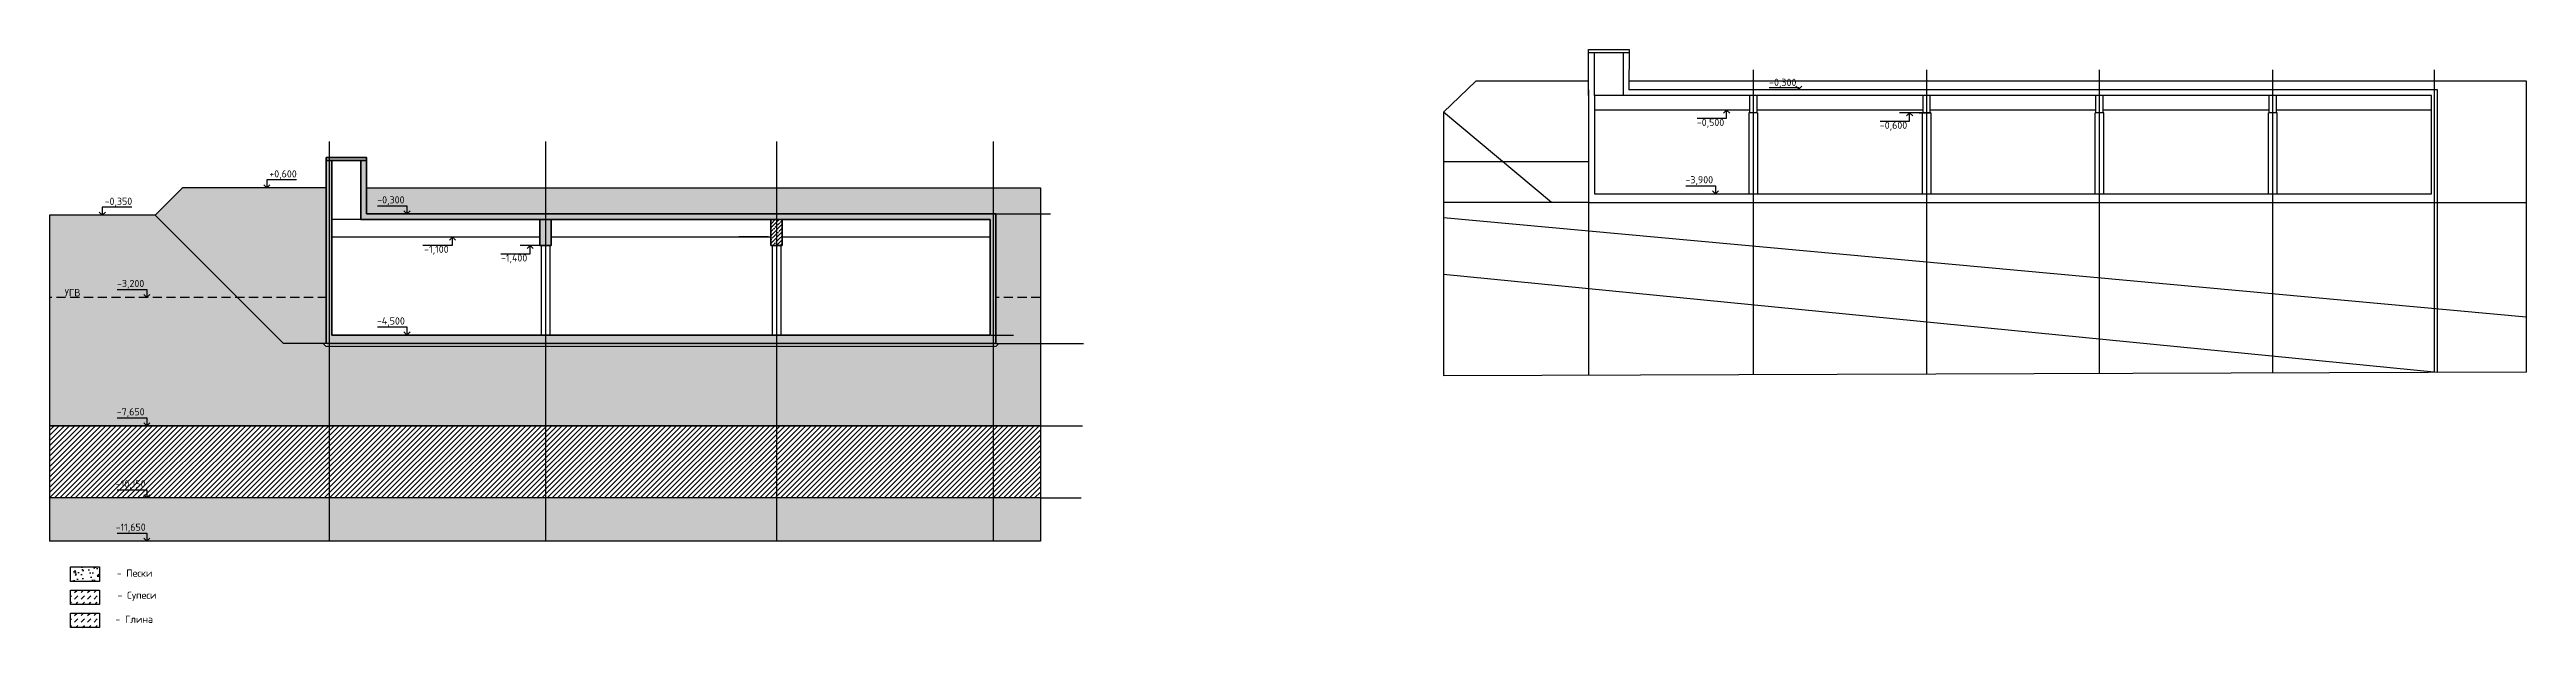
# Model space of a CAD drawing. Header units: inches. Extents: x -40792 to 154464, y -8824 to 63685.
# Drawn here: x -40792 to 45001, y -3735 to 16308 of the extents above; entities that cross this region are included whole.
import ezdxf

# ---------------------------------------------------------------- set-up
doc = ezdxf.new("R2010")
doc.units = ezdxf.units.IN
doc.header["$MEASUREMENT"] = 0
doc.linetypes.add('DASHDOT_axis', pattern=[24, 20, -1.5, 1, -1.5])
doc.linetypes.add('HIDDEN2', pattern=[4.7625, 3.175, -1.5875])
doc.styles.add('ISOCPEUR', font='isocpeur.ttf')
pattern_1 = [(45, (778852.57, -7994610.82), (-134.703842, 134.703842), []), (45, (778987.27, -7994610.82), (-134.703842, 134.703842), [238.125, -47.625, 0, -47.625])]
pattern_2 = [(50, (778852.57, -7994610.8), (546.554007, -47.817257), [57.15, -628.65]), (355, (778852.57, -7994610.8), (-105.730264, 573.170536), [45.72, -502.921753]), (100.451445, (778898.1, -7994614.8), (440.82374, 525.353256), [48.570026, -534.270734]), (46.1842, (778852.57, -7994458.4), (813.23712, -126.126984), [85.725, -942.975]), (96.635558, (778920.3, -7994468.9), (712.2124, 742.27837), [72.85507, -801.406824]), (351.184151, (778852.6, -7994458.4), (712.2124, 742.27837), [68.5799, -754.3792]), (21, (778928.77, -7994496.5), (454.843174, -306.795595), [57.15, -628.65]), (326, (778928.77, -7994496.5), (185.406085, 552.5639), [45.72, -502.92]), (71.451445, (778966.67, -7994522.1), (640.249258, 245.768307), [48.570026, -534.269813]), (37.5, (778852.57, -7994610.82), (9.2658098, 253.6651166), [0, -496.824, 0, -510.54, 0, -504.825]), (7.5, (778852.57, -7994610.82), (200.4589875, 300.541724), [0, -291.084, 0, -485.394, 0, -192.405]), (327.5, (778682.64, -7994610.82), (406.7717855, -17.186232), [0, -190.5, 0, -594.36, 0, -788.67]), (317.5, (778606.44, -7994610.82), (444.387544, 76.279473), [0, -247.65, 0, -394.716, 0, -560.07])]

msp = doc.modelspace()

# ---------------------------------------------------------------- texts
at = {"transparency": 33554687, "char_height": 250, "width": 8055.818, "attachment_point": 5, "style": 'ISOCPEUR'}
for s, insert in [('\\A1;-0,300', (19241.3, 15138.6)), ('\\A1;-0,500', (16739.1, 13750.3)), ('\\A1;-0,600', (23077.5, 13650.3)), ('\\A1;+0,600', (-32703.8, 11964.4)), ('\\A1;-0,350', (-38406, 11014.4)), ('\\A1;-0,300', (-28968.7, 11064.4)), ('\\A1;-3,900', (16350.6, 11760.7)), ('\\A1;-1,100', (-27393, 9349.9)), ('\\A1;-1,400', (-24699.8, 9049.9)), ('\\A1;УГВ', (-39996.6, 7875)), ('\\A1;-3,200', (-37982, 8164.4)), ('\\A1;-4,500', (-28968.7, 6864.4)), ('\\A1;-7,650', (-37982, 3714.4)), ('\\A1;-10,150', (-37982, 1214.4)), ('\\A1;-11,650', (-37982, -285.6)), ('\\A1;\\pxi-3,l4,t4;-^IПески ', (-37971.5, -1849)), ('\\A1;\\pxi-3,l4,t4;-^IСупеси', (-37887.4, -2649)), ('\\A1;\\pxi-3,l4,t4;-^IГлина', (-37982, -3449))]:
    msp.add_mtext(s, dxfattribs=dict(at, insert=insert))

# ---------------------------------------------------------------- hatches: boundary and pattern name
at = {"transparency": 33554687}
h = msp.add_hatch(dxfattribs=at)
h.set_pattern_fill('ANSI35', color=256, scale=30)
h.set_pattern_definition(pattern_1)
h.paths.add_polyline_path([(-29811.7, 12557.1), (-31080.2, 12557.1), (-31211.7, 12457.1), (-29811.7, 12457.1)])
h.paths.add_polyline_path([(-31080.2, 12557.1), (-31211.7, 12557.1), (-31211.7, 12457.1)], flags=17)
h.paths.add_polyline_path([(-23411.7, 10407.1), (-23611.7, 10407.1), (-23611.7, 9507.1), (-23411.7, 9507.1)], flags=17)
h.paths.add_polyline_path([(-23611.7, 10407.1), (-23811.7, 10407.1), (-23811.7, 9507.1), (-23611.7, 9507.1)], flags=17)
h.paths.add_polyline_path([(-23580.2, 6407.1), (-31011.7, 6407.1), (-31011.7, 12457.1), (-31211.7, 12457.1), (-31211.7, 6107.1), (-23580.2, 6107.1)])
h.paths.add_polyline_path([(-8211.7, 6407.1), (-23580.2, 6407.1), (-23580.2, 6107.1), (-8211.7, 6107.1)])
h.paths.add_polyline_path([(-8011.7, 6407.1), (-8080.2, 6407.1), (-8080.2, 6107.1), (-8011.7, 6107.1)])
h.paths.add_polyline_path([(-8005.2, 10607.1), (-8080.2, 10607.1), (-8080.2, 6407.1), (-8011.7, 6407.1)])
h.paths.add_polyline_path([(-8080.2, 10607.1), (-8211.7, 10607.1), (-29811.7, 10607.1), (-29811.7, 12457.1), (-30011.7, 12457.1), (-30011.7, 10407.1), (-8211.7, 10407.1), (-8211.7, 6107.1), (-8080.2, 6107.1)])
h = msp.add_hatch(dxfattribs=at)
h.set_pattern_fill('AR-CONC', color=256)
h.set_pattern_definition([(50, (778852.57, -7994610.82), (182.184669, -15.9390855), [19.05, -209.55]), (355, (778852.57, -7994610.82), (-35.2434214, 191.0568452), [15.24, -167.640584]), (100.4514447, (778867.75, -7994612.15), (146.941247, 175.117752), [16.190009, -178.0902446]), (46.1842, (778852.57, -7994560.02), (271.079041, -42.042328), [28.575, -314.325]), (96.6355576, (778875.16, -7994563.53), (237.404134, 247.426125), [24.285023, -267.135608]), (351.184151, (778852.57, -7994560.02), (237.404134, 247.426125), [22.859967, -251.459732]), (21, (778877.97, -7994572.72), (151.6143913, -102.2651982), [19.05, -209.55]), (326, (778877.97, -7994572.72), (61.8020283, 184.187966), [15.24, -167.64]), (71.451445, (778890.6, -7994581.24), (213.4164193, 81.922769), [16.190009, -178.0899376]), (37.5, (778852.566, -7994610.82), (3.08860325, 84.55503887), [0, -165.608, 0, -170.18, 0, -168.275]), (7.5, (778852.57, -7994610.82), (66.8196625, 100.1805748), [0, -97.028, 0, -161.798, 0, -64.135]), (327.5, (778795.924, -7994610.82), (135.59059517, -5.728744), [0, -63.5, 0, -198.12, 0, -262.89]), (317.5, (778770.52, -7994610.82), (148.1291814, 25.426491), [0, -82.55, 0, -131.572, 0, -186.69])])
h.paths.add_polyline_path([(-23611.7, 11507.1), (-29811.7, 11507.1), (-29811.7, 10607.1), (-23611.7, 10607.1)])
h.paths.add_polyline_path([(-15611.7, 11507.1), (-23611.7, 11507.1), (-23611.7, 10607.1), (-15611.7, 10607.1)])
h.paths.add_polyline_path([(-8111.7, 11507.1), (-15611.7, 11507.1), (-15611.7, 10607.1), (-8111.7, 10607.1)])
h.paths.add_polyline_path([(-6470.4, 11507.1), (-8111.7, 11507.1), (-8111.7, 10607.1), (-8011.7, 10607.1), (-6470.4, 10607.1)])
h.paths.add_polyline_path([(-31211.7, 11507.1), (-36186.7, 11507.1), (-37136.7, 10557.1), (-34286.7, 7707.1), (-31211.7, 7707.1)])
h.paths.add_polyline_path([(-31211.7, 7707.1), (-34286.7, 7707.1), (-32686.7, 6107.1), (-31211.7, 6107.1)])
h.paths.add_polyline_path([(-6470.4, 7707.1), (-8011.7, 7707.1), (-8011.7, 6107.1), (-6470.4, 6107.1)])
h.paths.add_polyline_path([(-6470.4, 10607.1), (-8011.7, 10607.1), (-8011.7, 7707.1), (-6470.4, 7707.1)])
h.paths.add_polyline_path([(-29512.5, 10801.9), (-28425, 10801.9), (-28425, 11401.9), (-29512.5, 11401.9)], flags=24)
h = msp.add_hatch(dxfattribs=at)
h.set_pattern_fill('AR-CONC', color=256, scale=3)
h.set_pattern_definition(pattern_2)
h.paths.add_polyline_path([(-37136.7, 10557.1), (-40791.7, 10557.1), (-40791.7, 7707.1), (-34286.7, 7707.1)])
h.paths.add_polyline_path([(-31111.7, 6007.1), (-31211.7, 6007.1), (-31311.7, 6107.1), (-32686.7, 6107.1), (-34286.7, 7707.1), (-40791.7, 7707.1), (-40791.7, 3257.1), (-31111.7, 3257.1)])
h.paths.add_polyline_path([(-23611.7, 6007.1), (-31111.7, 6007.1), (-31111.7, 3257.1), (-23611.7, 3257.1)])
h.paths.add_polyline_path([(-15611.7, 6007.1), (-23611.7, 6007.1), (-23611.7, 3257.1), (-15611.7, 3257.1)])
h.paths.add_polyline_path([(-8111.7, 6007.1), (-15611.7, 6007.1), (-15611.7, 3257.1), (-8111.7, 3257.1)])
h.paths.add_polyline_path([(-6470.4, 6107.1), (-7911.7, 6107.1), (-8011.7, 6007.1), (-8111.7, 6007.1), (-8111.7, 3257.1), (-6470.4, 3257.1)])
h.paths.add_polyline_path([(-38525.8, 7901.9), (-37438.3, 7901.9), (-37438.3, 8501.9), (-38525.8, 8501.9)], flags=24)
h.paths.add_polyline_path([(-40346.6, 7587.5), (-39646.6, 7587.5), (-39646.6, 8187.5), (-40346.6, 8187.5)], flags=9)
h.paths.add_polyline_path([(-38525.8, 3451.9), (-37438.3, 3451.9), (-37438.3, 4051.9), (-38525.8, 4051.9)], flags=24)
h = msp.add_hatch(dxfattribs=at)
h.set_pattern_fill('ANSI35', color=256, scale=30)
h.set_pattern_definition(pattern_1)
h.paths.add_polyline_path([(-15411.7, 10407.1), (-15611.7, 10407.1), (-15611.7, 9507.1), (-15411.7, 9507.1)])
h.paths.add_polyline_path([(-15611.7, 10407.1), (-15811.7, 10407.1), (-15811.7, 9507.1), (-15611.7, 9507.1)])
h = msp.add_hatch(dxfattribs=at)
h.set_pattern_fill('ANSI31', color=256, scale=40)
h.set_pattern_definition([(45, (778852.57, -7994610.82), (-89.8025612, 89.8025612), [])])
h.paths.add_polyline_path([(-31111.7, 3257.1), (-40791.7, 3257.1), (-40791.7, 757.1), (-31111.7, 757.1)])
h.paths.add_polyline_path([(-23611.7, 3257.1), (-31111.7, 3257.1), (-31111.7, 757.1), (-23611.7, 757.1)])
h.paths.add_polyline_path([(-15611.7, 3257.1), (-23611.7, 3257.1), (-23611.7, 757.1), (-15611.7, 757.1)])
h.paths.add_polyline_path([(-8111.7, 3257.1), (-15611.7, 3257.1), (-15611.7, 757.1), (-8111.7, 757.1)])
h.paths.add_polyline_path([(-6470.4, 3257.1), (-8111.7, 3257.1), (-8111.7, 757.1), (-6470.4, 757.1)])
h.paths.add_polyline_path([(-38563.3, 951.9), (-37400.8, 951.9), (-37400.8, 1551.9), (-38563.3, 1551.9)], flags=24)
h = msp.add_hatch(dxfattribs=at)
h.set_pattern_fill('DASH', color=256, scale=50, angle=45)
h.set_pattern_definition([(45, (778852.57, -7994610.82), (0, 224.506403), [158.75, -158.75])])
h.paths.add_polyline_path([(-31111.7, 757.1), (-40791.7, 757.1), (-40791.7, -742.9), (-31111.7, -742.9)])
h.paths.add_polyline_path([(-23611.7, 757.1), (-31111.7, 757.1), (-31111.7, -742.9), (-23611.7, -742.9)])
h.paths.add_polyline_path([(-15611.7, 757.1), (-23611.7, 757.1), (-23611.7, -742.9), (-15611.7, -742.9)])
h.paths.add_polyline_path([(-8111.7, 757.1), (-15611.7, 757.1), (-15611.7, -742.9), (-8111.7, -742.9)])
h.paths.add_polyline_path([(-6470.4, 757.1), (-8111.7, 757.1), (-8111.7, -742.9), (-6470.4, -742.9)])
h = msp.add_hatch(dxfattribs=at)
h.set_pattern_fill('AR-CONC', color=256, scale=3)
h.set_pattern_definition(pattern_2)
h.paths.add_polyline_path([(-39063.4, -1635.3), (-40063.4, -1635.3), (-40063.4, -2135.3), (-39063.4, -2135.3)])
h = msp.add_hatch(dxfattribs=at)
h.set_pattern_fill('DASH', color=256, scale=50, angle=45)
h.set_pattern_definition([(45, (778852.57, -7995175.83), (0, 224.506403), [158.75, -158.75])])
h.paths.add_polyline_path([(-39063.4, -2435.3), (-40063.4, -2435.3), (-40063.4, -2935.3), (-39063.4, -2935.3)])
h = msp.add_hatch(dxfattribs=at)
h.set_pattern_fill('DASH', color=256, scale=50, angle=45)
h.set_pattern_definition([(45, (778852.57, -7995975.83), (0, 224.506403), [158.75, -158.75])])
h.paths.add_polyline_path([(-39063.4, -3235.3), (-40063.4, -3235.3), (-40063.4, -3735.3), (-39063.4, -3735.3)])

# ---------------------------------------------------------------- linework, layer by layer
for p, q in [((12515.5, 14707.5), (12516.4, 16307.5)), ((12516.4, 16307.5), (13916.6, 16307.5)), ((13916.6, 16307.5), (13915.5, 14907.5)), ((12516.3, 16207.5), (13916.5, 16207.5)), ((12715.5, 14707.5), (12715.5, 16207.5)), ((13715.5, 16207.5), (13715.5, 14707.5)), ((13916.1, 15607.5), (13915.5, 15607.5)), ((18215.5, 15607.5), (18215.5, 5026.9)), ((24215.5, 15607.5), (24215.5, 5047.3)), ((30215.5, 5067.7), (30215.5, 15607.5)), ((36215.5, 5088.1), (36215.5, 15607.5)), ((41815.5, 5107.2), (41815.5, 15607.5)), ((7491.2, 14137.5), (8614.1, 15207.5)), ((12515.5, 15207.5), (8614.1, 15207.5)), ((12515.5, 14907.5), (12515.5, 11007.5)), ((41715.5, 14707.5), (12715.5, 14707.5)), ((12715.5, 14707.5), (12715.5, 11307.5)), ((45001.3, 15207.5), (13915.5, 15207.5)), ((41915.5, 14907.5), (13915.5, 14907.5)), ((18090.5, 14707.5), (18090.5, 14107.5)), ((18340.5, 14707.5), (18340.5, 14107.5)), ((19799.5, 14927.4), (19799.5, 14983.8)), ((24090.5, 14707.5), (24090.5, 14107.5)), ((24340.5, 14707.5), (24340.5, 14107.5)), ((30090.5, 14107.5), (30090.5, 14707.5)), ((30340.5, 14107.5), (30340.5, 14707.5)), ((36090.5, 14107.5), (36090.5, 14707.5)), ((36340.5, 14107.5), (36340.5, 14707.5)), ((41715.5, 11307.5), (41715.5, 14707.5)), ((41915.5, 5107.5), (41915.5, 14907.5)), ((45001.3, 5118), (45001.3, 15207.5)), ((7491.2, 14137.5), (7491.2, 4990.4)), ((11235.6, 11007.5), (7491.2, 14137.5)), ((18090.5, 14207.5), (12715.5, 14207.5)), ((18065.5, 14107.5), (18065.5, 11307.5)), ((18365.5, 14107.5), (18065.5, 14107.5)), ((24090.5, 14207.5), (18340.5, 14207.5)), ((18365.5, 14107.5), (18365.5, 11307.5)), ((24065.5, 14107.5), (24065.5, 11307.5)), ((24365.5, 14107.5), (24065.5, 14107.5)), ((30090.5, 14207.5), (24340.5, 14207.5)), ((24365.5, 14107.5), (24365.5, 11307.5)), ((30065.5, 11307.5), (30065.5, 14107.5)), ((30365.5, 14107.5), (30065.5, 14107.5)), ((36090.5, 14207.5), (30340.5, 14207.5)), ((30365.5, 11307.5), (30365.5, 14107.5)), ((36065.5, 11307.5), (36065.5, 14107.5)), ((36365.5, 14107.5), (36065.5, 14107.5)), ((41715.5, 14207.5), (36340.5, 14207.5)), ((36365.5, 11307.5), (36365.5, 14107.5)), ((12515.5, 12407.5), (7491.2, 12407.5)), ((12715.5, 11307.5), (41715.5, 11307.5)), ((12715.5, 11307.5), (12715.5, 11307.5)), ((12515.5, 11007.5), (7491.2, 11007.5)), ((44994.8, 7024.7), (7491.2, 10468.9)), ((12515.5, 11007.5), (41915.5, 11007.5)), ((12515.5, 11007.5), (12515.5, 5007.5)), ((41915.5, 11007.5), (45001.3, 11007.5)), ((41915.5, 5107.5), (7491.2, 8503.1)), ((45001.3, 5118), (7491.2, 4990.4))]:
    msp.add_line(p, q)
for p, q in [((18776.6, 14983.8), (19799.5, 14983.8)), ((19799.5, 14927.4), (19693.4, 15033.5)), ((19799.5, 14927.4), (19905.6, 15033.5)), ((16274.4, 13927.4), (17297.3, 13927.4)), ((17297.3, 14207.5), (17191.2, 14101.5)), ((17297.3, 13927.4), (17297.3, 14207.5)), ((17297.3, 14207.5), (17403.3, 14101.5)), ((22612.8, 13827.4), (23635.7, 13827.4)), ((23965.5, 14107.5), (23286, 14107.5)), ((23635.7, 14107.5), (23529.6, 14001.5)), ((23635.7, 13827.4), (23635.7, 14107.5)), ((23635.7, 14107.5), (23741.8, 14001.5)), ((-31186.7, 12457.1), (-31036.7, 12457.1)), ((-30036.7, 12457.1), (-29886.7, 12457.1)), ((-37136.7, 10557.1), (-36186.7, 11507.1)), ((-31186.7, 11507.1), (-36186.7, 11507.1)), ((-33262, 11507.1), (-33368, 11613.2)), ((-32239.1, 11787.3), (-33262, 11787.3)), ((-33262, 11787.3), (-33262, 11507.1)), ((-33262, 11507.1), (-33155.9, 11613.2)), ((-29811.7, 11507.1), (-6470.4, 11507.1)), ((-6470.4, 11507.1), (-6470.4, -742.9)), ((15885.9, 11583.6), (16908.8, 11583.6)), ((16908.8, 11303.5), (16802.7, 11409.6)), ((16908.8, 11583.6), (16908.8, 11303.5)), ((16908.8, 11303.5), (17014.9, 11409.6)), ((-37136.7, 10557.1), (-40791.7, 10557.1)), ((-40791.7, 10557.1), (-40791.7, -742.9)), ((-38964.2, 10557.1), (-39070.3, 10663.2)), ((-37941.3, 10837.3), (-38964.2, 10837.3)), ((-38964.2, 10837.3), (-38964.2, 10557.1)), ((-38964.2, 10557.1), (-38858.1, 10663.2)), ((-32686.7, 6107.1), (-37136.7, 10557.1)), ((-30011.7, 10407.1), (-31011.7, 10407.1)), ((-29433.4, 10887.3), (-28410.5, 10887.3)), ((-28410.5, 10607.1), (-28516.6, 10713.2)), ((-28410.5, 10887.3), (-28410.5, 10607.1)), ((-28410.5, 10607.1), (-28304.4, 10713.2)), ((-31011.7, 9807.1), (-23811.7, 9807.1)), ((-27857.6, 9527), (-26834.8, 9527)), ((-26834.8, 9807.1), (-26940.8, 9701.1)), ((-26834.8, 9527), (-26834.8, 9807.1)), ((-26834.8, 9807.1), (-26728.7, 9701.1)), ((-23811.7, 9507.1), (-24491.3, 9507.1)), ((-24141.6, 9507.1), (-24247.6, 9401.1)), ((-24141.6, 9227), (-24141.6, 9507.1)), ((-24141.6, 9507.1), (-24035.5, 9401.1)), ((-23761.7, 9507.1), (-23761.7, 6407.1)), ((-23461.7, 9507.1), (-23461.7, 6407.1)), ((-23411.7, 9807.1), (-15811.7, 9807.1)), ((-15761.7, 9507.1), (-15761.7, 6407.1)), ((-15461.7, 9507.1), (-15461.7, 6407.1)), ((-15411.7, 9807.1), (-8211.7, 9807.1)), ((-25164.4, 9227), (-24141.6, 9227)), ((-38446.7, 7987.3), (-37423.8, 7987.3)), ((-37423.8, 7707.1), (-37529.9, 7813.2)), ((-37423.8, 7987.3), (-37423.8, 7707.1)), ((-37423.8, 7707.1), (-37317.8, 7813.2)), ((-31186.7, 6107.1), (-32686.7, 6107.1)), ((-31211.7, 6007.1), (-31311.7, 6107.1)), ((-8011.7, 6007.1), (-31211.7, 6007.1)), ((-29433.4, 6687.3), (-28410.5, 6687.3)), ((-28410.5, 6407.1), (-28516.6, 6513.2)), ((-28410.5, 6687.3), (-28410.5, 6407.1)), ((-28410.5, 6407.1), (-28304.4, 6513.2)), ((-8036.7, 6107.1), (-6470.4, 6107.1)), ((-8011.7, 6007.1), (-7911.7, 6107.1)), ((-38446.7, 3537.3), (-37423.8, 3537.3)), ((-37423.8, 3537.3), (-37423.8, 3257.1)), ((-6470.4, 3257.1), (-40791.7, 3257.1)), ((-37423.8, 3257.1), (-37529.9, 3363.2)), ((-37423.8, 3257.1), (-37317.8, 3363.2)), ((-38446.7, 1037.3), (-37423.8, 1037.3)), ((-37423.8, 757.1), (-37529.9, 863.2)), ((-37423.8, 1037.3), (-37423.8, 757.1)), ((-37423.8, 757.1), (-37317.8, 863.2)), ((-6470.4, 757.1), (-40791.7, 757.1)), ((-6470.4, -742.9), (-40791.7, -742.9)), ((-38446.7, -462.7), (-37423.8, -462.7)), ((-37423.8, -742.9), (-37529.9, -636.8)), ((-37423.8, -462.7), (-37423.8, -742.9)), ((-37423.8, -742.9), (-37317.8, -636.8))]:
    msp.add_line(p, q, dxfattribs=at)
at = {"lineweight": 35, "transparency": 33554687}
for p, q in [((23965.5, 14107.5), (24365.5, 14107.5)), ((-31211.7, 12457.1), (-31211.7, 6107.1)), ((-31011.7, 12457.1), (-31011.7, 6407.1)), ((-30011.7, 12457.1), (-30011.7, 10407.1)), ((-29811.7, 12457.1), (-29811.7, 10607.1)), ((-30011.7, 10407.1), (-8211.7, 10407.1)), ((-29811.7, 10607.1), (-8011.7, 10607.1)), ((-23811.7, 9507.1), (-23811.7, 10407.1)), ((-23411.7, 9507.1), (-23411.7, 10407.1)), ((-15811.7, 9507.1), (-15811.7, 10407.1)), ((-15411.7, 9507.1), (-15411.7, 10407.1)), ((-8211.7, 10407.1), (-8211.7, 6407.1)), ((-8011.7, 10607.1), (-8011.7, 6107.1)), ((-23811.7, 9507.1), (-23411.7, 9507.1)), ((-15811.7, 9507.1), (-15411.7, 9507.1)), ((-8011.7, 6107.1), (-31186.7, 6107.1)), ((-8211.7, 6407.1), (-31011.7, 6407.1))]:
    msp.add_line(p, q, dxfattribs=at)
at = {"linetype": 'HIDDEN2', "ltscale": 100, "transparency": 33554687}
for p, q in [((-31186.7, 7707.1), (-40791.7, 7707.1)), ((-6470.4, 7707.1), (-8036.7, 7707.1))]:
    msp.add_line(p, q, dxfattribs=at)
at = {"linetype": 'DASHDOT_axis', "transparency": 33554687}
for points in [[(-31111.7, 13117), (-31111.7, -742.9)], [(-23611.7, 13117), (-23611.7, -742.9)], [(-15611.7, 13117), (-15611.7, -742.9)], [(-8111.7, 13117), (-8111.7, -742.9)]]:
    msp.add_lwpolyline(points, dxfattribs=at)
at = {"lineweight": 35, "transparency": 33554687}
msp.add_lwpolyline([(-31211.7, 12557.1), (-29811.7, 12557.1), (-29811.7, 12457.1), (-31211.7, 12457.1)], close=True, dxfattribs=at)
at = {"transparency": 33554687, "const_width": 12}
msp.add_lwpolyline([(-37136.7, 10557.1), (-36186.7, 11507.1), (-31211.7, 11507.1)], dxfattribs=at)
at = {"transparency": 33554687}
for points in [[(-36236.7, 11507.1), (-36236.7, 11507.1)], [(-8036.7, 10607.1), (-6115.8, 10607.1)], [(-15898, 9807.1), (-16916.8, 9807.1)], [(-38324.2, 7707.1), (-38324.2, 7707.1)], [(-8186.7, 6407.1), (-7405.5, 6407.1)], [(-8036.7, 6107.1), (-4983.5, 6107.1)], [(-40791.7, 3257.1), (-5016.8, 3257.1)], [(-6470.4, 757.1), (-5062.4, 757.1)], [(-6470.4, -742.9), (-6470.4, -742.9)]]:
    msp.add_lwpolyline(points, dxfattribs=at)
for points in [[(-40063.4, -1635.3), (-39063.4, -1635.3), (-39063.4, -2135.3), (-40063.4, -2135.3)], [(-40063.4, -2435.3), (-39063.4, -2435.3), (-39063.4, -2935.3), (-40063.4, -2935.3)], [(-40063.4, -3235.3), (-39063.4, -3235.3), (-39063.4, -3735.3), (-40063.4, -3735.3)]]:
    msp.add_lwpolyline(points, close=True, dxfattribs=at)

msp.set_redraw_order([(e.dxf.handle, doc.entitydb.next_handle()) for e in msp.query("TEXT MTEXT ATTDEF DIMENSION ARC_DIMENSION")])  # texts and dimensions are drawn at this point

doc.saveas('drawing.dxf')
